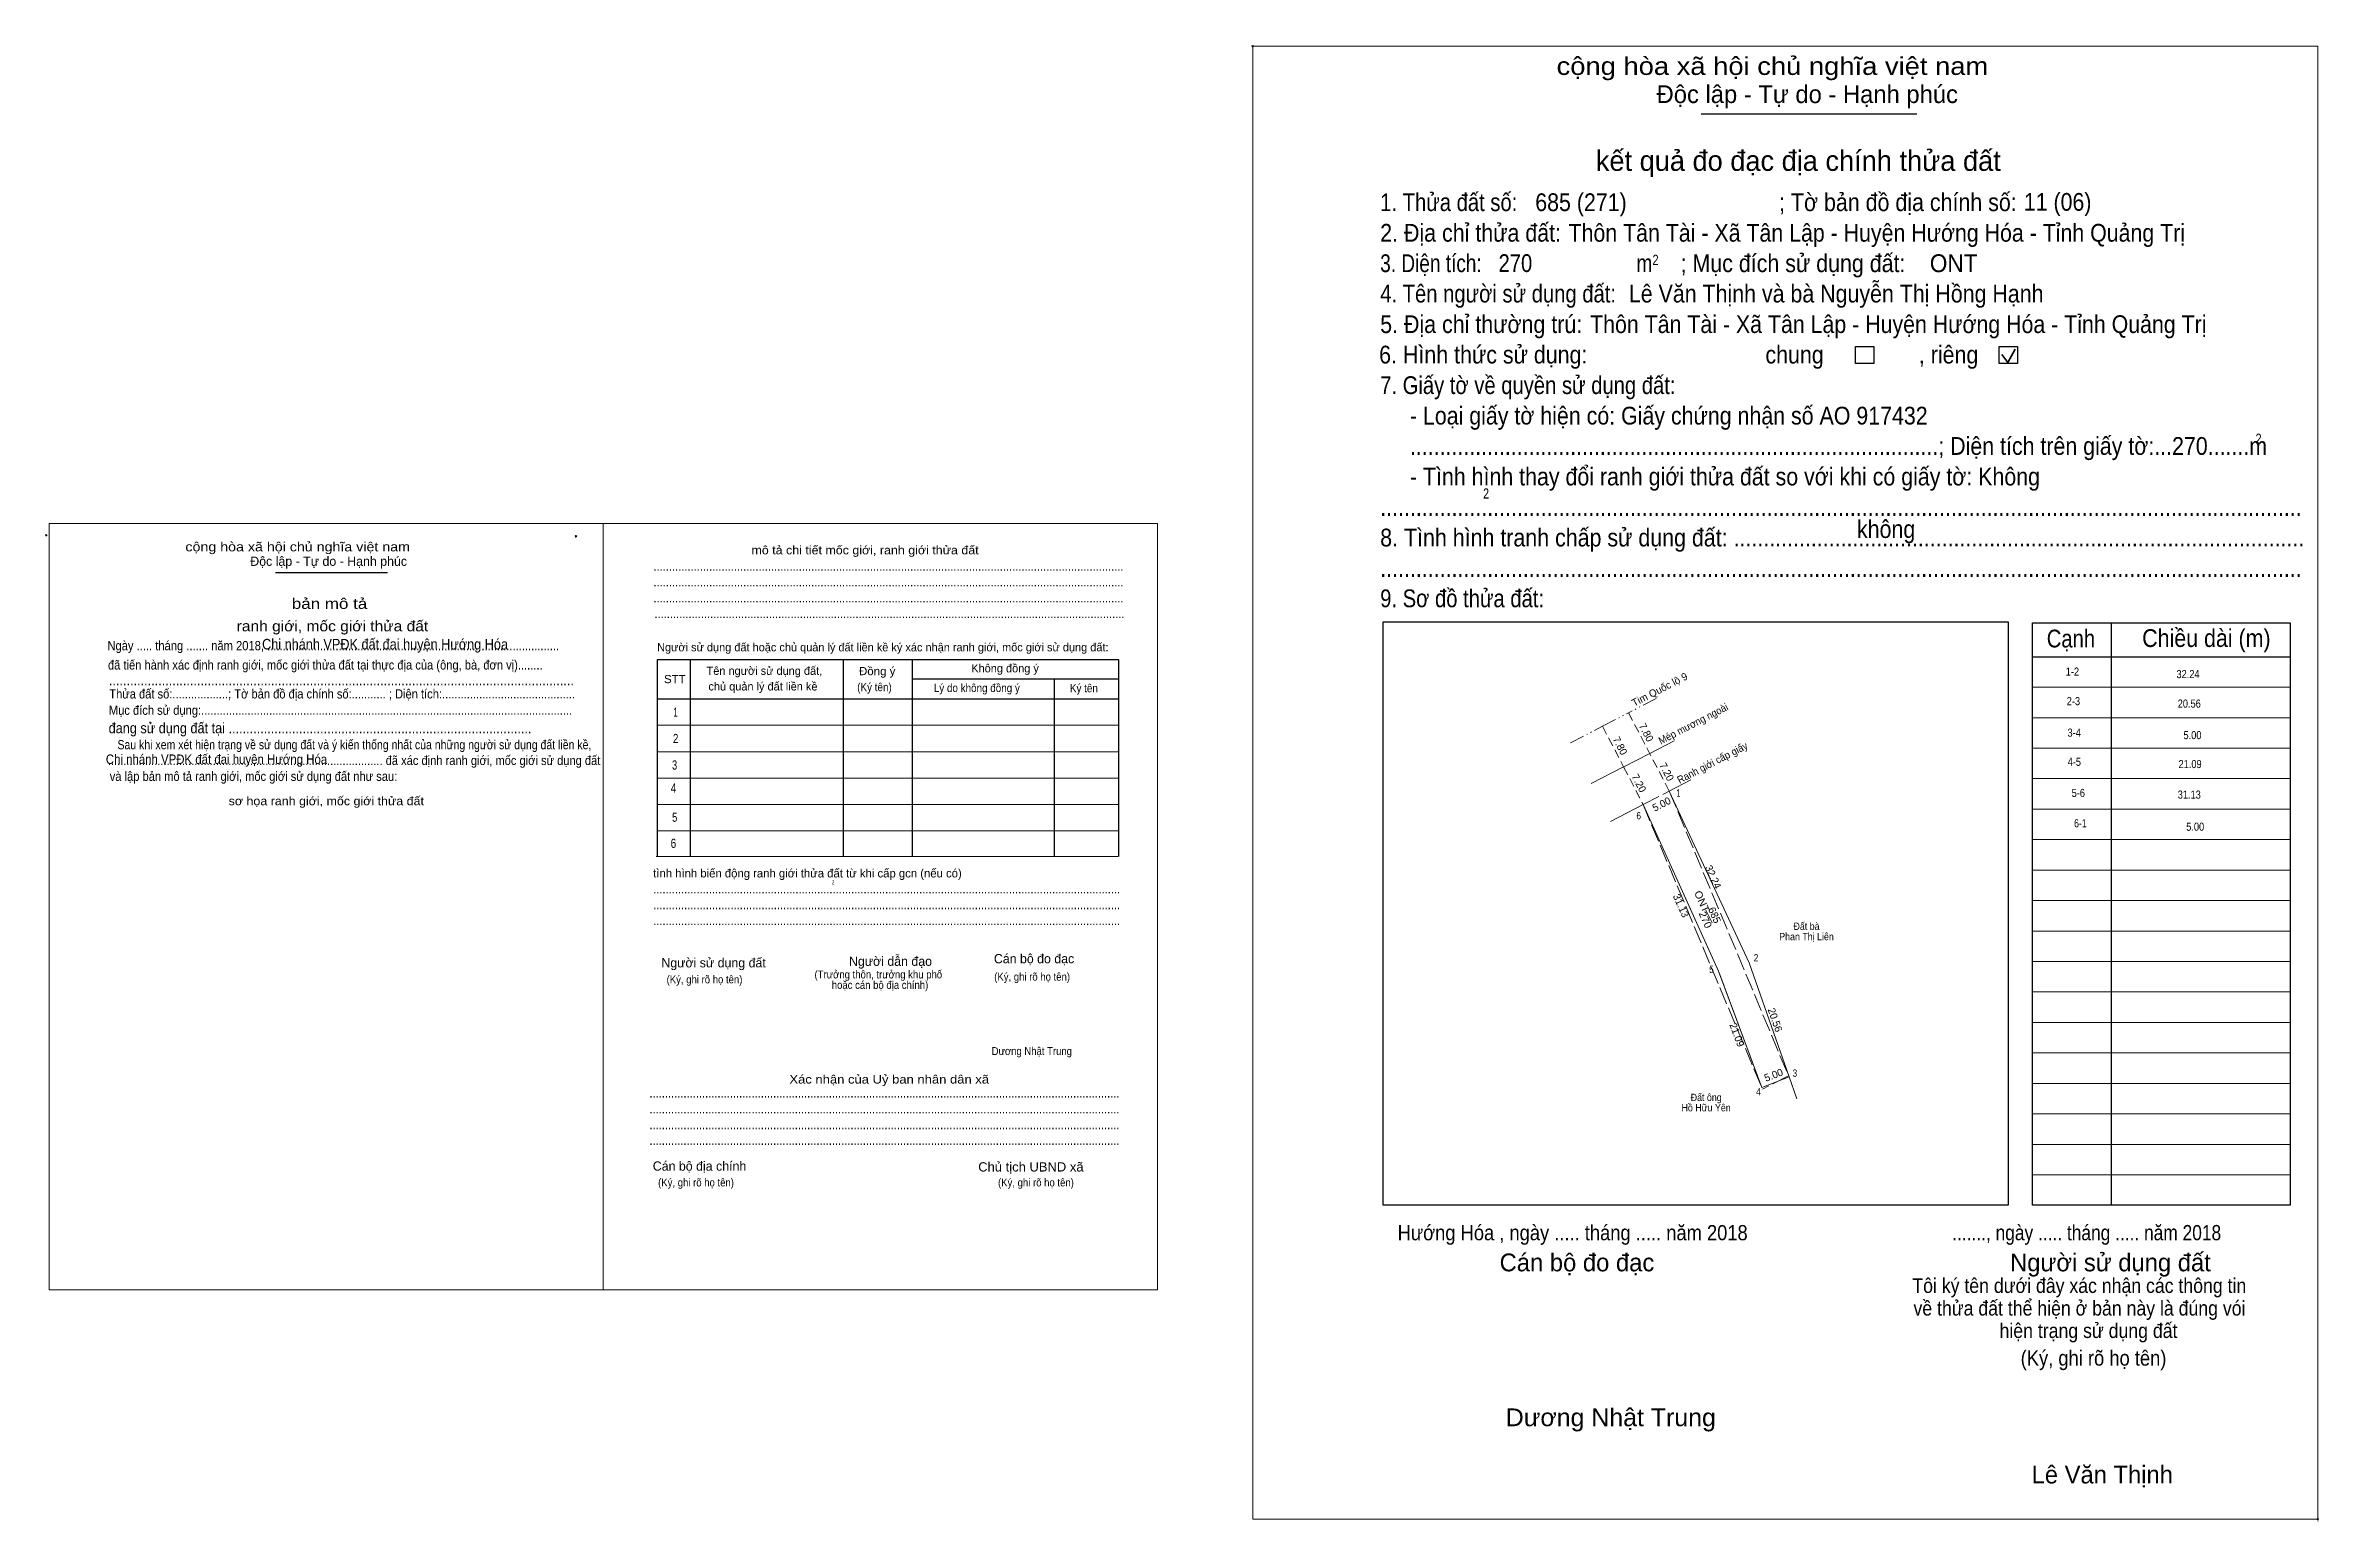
# Model space of a CAD drawing. Header units: metres. Extents: x 547210 to 547757, y 1836435 to 1837227.
# Drawn here: x 547370.1 to 547756.7, y 1836673.3 to 1836924.4 of the extents above; entities that cross this region are included whole.
import ezdxf
from ezdxf.enums import TextEntityAlignment as Align

# ---------------------------------------------------------------- set-up
doc = ezdxf.new("R2010")
doc.units = ezdxf.units.M
doc.header["$LTSCALE"] = 0.5
doc.header["$PDMODE"] = 32
doc.header["$PDSIZE"] = 0.25
for name, pattern in [('DASH_DOUBLE_DOT', [9.2, 5, -1.2, 0.3, -1.2, 0.3, -1.2]), ('LONG_DASHED', [7.5, 6, -1.5]), ('MEDIUM_DASHED', [4.5, 3, -1.5])]:
    doc.linetypes.add(name, pattern=pattern)
for name, color, linetype, lineweight in [('1', 7, 'Continuous', 13), ('10', 7, 'Continuous', 13), ('17', 7, 'Continuous', 13), ('23', 7, 'Continuous', 13), ('6', 7, 'Continuous', 13), ('63', 7, 'Continuous', 13), ('7', 7, 'Continuous', 13)]:
    doc.layers.add(name, color=color, linetype=linetype, lineweight=lineweight)
doc.layers.add('25', color=7, linetype='Continuous')
doc.layers.add('30', color=7, linetype='Continuous')

msp = doc.modelspace()

# ---------------------------------------------------------------- texts
at = {"layer": '1'}
for s, height, width, p in [('Hướng Hóa , ngày ..... tháng ..... năm 2018', 2.588, 0.9, (547600.09, 1836721.16)), ('Dương Nhật Trung', 3.015, 1.05, (547618.48, 1836689.54))]:
    msp.add_text(s, height=height, dxfattribs=dict(at, width=width)).set_placement(p)
msp.add_text('Lê Văn Thịnh', height=3.02, dxfattribs=at).set_placement((547707.92, 1836679.8))
at = {"layer": '17'}
for s, height, width, p in [('2', 0.672, 0.75, (547503.83, 1836781.7)), ('Dương Nhật Trung', 1.344, 0.9, (547531.04, 1836752.68))]:
    msp.add_text(s, height=height, dxfattribs=dict(at, width=width)).set_placement(p)
at = {"layer": '25', "width": 0.9}
for height, p in [(1.792, (547406.95, 1836821.66)), (1.613, (547380.37, 1836802.18))]:
    msp.add_text('Chi nhánh VPĐK đất đai huyện Hướng Hóa', height=height, dxfattribs=at).set_placement(p)
at = {"layer": '30'}
for s, height, width, p in [('1-2', 1.382, 0.85, (547715.99, 1836817.2)), ('32.24', 1.38, 0.85, (547736.48, 1836816.78)), ('2-3', 1.382, 0.85, (547716.16, 1836812.18)), ('20.56', 1.38, 0.85, (547736.69, 1836811.76)), ('3-4', 1.382, 0.85, (547716.29, 1836806.82)), ('5.00', 1.38, 0.85, (547736.8, 1836806.4)), ('4-5', 1.38, 0.85, (547716.31, 1836801.86)), ('21.09', 1.38, 0.85, (547736.83, 1836801.48)), ('5-6', 1.38, 0.85, (547716.99, 1836796.56)), ('31.13', 1.38, 0.85, (547736.69, 1836796.28)), ('6-1', 1.38, 0.8, (547717.28, 1836791.4)), ('5.00', 1.38, 0.85, (547737.26, 1836790.82))]:
    msp.add_text(s, height=height, dxfattribs=dict(at, width=width)).set_placement(p, align=Align.RIGHT)
at = {"layer": '6'}
for s, height, width, p in [('ONT', 3.03, 0.95, (547690.6, 1836885.84)), ('Lê Văn Thịnh và bà Nguyễn Thị Hồng Hạnh', 3.02, 0.9, (547639.42, 1836880.68))]:
    msp.add_text(s, height=height, dxfattribs=dict(at, width=width)).set_placement(p)
at = {"layer": '63'}
for s, rotation, p in [('Tim Quốc lộ 9', 27.393, (547644.9374, 1836814.2906)), ('7.80', 297.47, (547641.8189, 1836807.2533)), ('7.80', 297.354, (547637.3656, 1836804.9922)), ('7.20', 297.418, (547640.5774, 1836798.6428)), ('7.20', 297.47, (547645.2889, 1836800.5633)), ('5.00', 27.385, (547645.2575, 1836794.7865)), ('32.24', 294.951, (547653.1993, 1836782.6986)), ('31.13', 294.342, (547647.7116, 1836777.8276)), ('685', 294.342, (547653.4205, 1836776.2126)), ('21.09', 290.368, (547657.22, 1836755.8875)), ('20.56', 289.228, (547663.6976, 1836758.4358)), ('5.00', 21.095, (547664.2551, 1836748.6922))]:
    msp.add_text(s, height=1.25, rotation=rotation, dxfattribs=at).set_placement(p, align=Align.CENTER)
for s, rotation, width, p in [('Mép mương ngoài', 27.387, 0.95, (547650.6525, 1836808.4621)), ('Ranh giới cấp giấy', 27.494, 0.95, (547653.9065, 1836801.8503)), ('ONT', 294.342, 1.1, (547651.2818, 1836778.5276)), ('270', 294.342, 1.05, (547651.8618, 1836775.4276))]:
    msp.add_text(s, height=1.25, rotation=rotation, dxfattribs=dict(at, width=width)).set_placement(p, align=Align.CENTER)
for s, width, p in [(' 1', 0.75, (547648.2, 1836796.62)), (' 6', 0.85, (547641.48, 1836792.76)), (' 2', 0.85, (547661.44, 1836768.59)), (' 5', 0.8, (547653.83, 1836766.62)), (' 3', 0.8, (547668.03, 1836748.97)), (' 4', 0.85, (547661.86, 1836745.82))]:
    msp.add_text(s, height=1.25, dxfattribs=dict(at, width=width)).set_placement(p, align=Align.RIGHT)
at = {"layer": '63', "width": 0.9}
for s, p in [('Phan Thị Liên', (547669.63, 1836772.2)), ('Đất bà', (547669.63, 1836773.95)), ('Đất ông', (547652.565, 1836744.84)), ('Hồ Hữu Yên', (547652.555, 1836743.09))]:
    msp.add_text(s, height=1.25, dxfattribs=at).set_placement(p, align=Align.CENTER)
at = {"layer": '7'}
for s, height, width, p in [('cộng hòa xã hội chủ nghĩa việt nam', 3.024, 1.15, (547627.12, 1836919.38)), ('1. Thửa đất số:', 3.024, 0.85, (547597.12, 1836896.22)), ('685 (271)', 3.02, 0.9, (547623.49, 1836896.22)), ('; Tờ bản đồ địa chính số:', 3.024, 0.9, (547664.96, 1836896.22)), ('11 (06)', 3.015, 0.9, (547706.59, 1836896.28)), ('2. Địa chỉ thửa đất:', 3.024, 0.9, (547597.12, 1836891.02)), ('Thôn Tân Tài - Xã Tân Lập - Huyện Hướng Hóa - Tỉnh Quảng Trị', 3.015, 0.9, (547629.16, 1836891.02)), ('3. Diện tích:', 3.024, 0.8, (547597.12, 1836885.84)), ('270', 3.02, 0.85, (547617.25, 1836885.86)), ('2', 1.728, 0.8, (547643.44, 1836887.06)), ('; Mục đích sử dụng đất:', 3.024, 0.9, (547648.21, 1836885.84)), ('m', 3.024, 0.8, (547640.71, 1836885.84)), ('4. Tên người sử dụng đất:', 3.024, 0.85, (547597.12, 1836880.68)), ('5. Địa chỉ thường trú:', 3.024, 0.9, (547597.12, 1836875.48)), ('Thôn Tân Tài - Xã Tân Lập - Huyện Hướng Hóa - Tỉnh Quảng Trị', 3.015, 0.9, (547632.82, 1836875.48)), ('6. Hình thức sử dụng:', 3.024, 0.9, (547596.94, 1836870.3)), ('chung                , riêng', 3.024, 0.9, (547662.64, 1836870.3)), ('7. Giấy tờ về quyền sử dụng đất:', 3.024, 0.85, (547597.12, 1836865.1)), ('     - Loại giấy tờ hiện có: Giấy chứng nhận số AO 917432', 3.02, 0.9, (547597.12, 1836859.92)), ('     .........................................................................................; Diện tích trên giấy tờ:...270.......m', 3.02, 0.9, (547597.12, 1836854.76)), ('2', 1.728, 0.8, (547746, 1836856.64)), ('     - Tình hình thay đổi ranh giới thửa đất so với khi có giấy tờ: Không', 3.02, 0.9, (547597.12, 1836849.56)), ('2', 1.728, 0.8, (547614.62, 1836847.32)), ('8. Tình hình tranh chấp sử dụng đất: ................................................................................................', 3.024, 0.9, (547597.12, 1836839.18)), ('...........................................................................................................................................................', 3.024, 0.9, (547597.12, 1836844.38)), ('không', 3.024, 0.9, (547678.21, 1836840.62)), ('cộng hòa xã hội chủ nghĩa việt nam', 1.573, 1.15, (547393.91, 1836838.34)), ('........................................................................................................................................................', 1.573, 0.9, (547473.51, 1836835.06)), ('...........................................................................................................................................................', 3.024, 0.9, (547597.12, 1836834)), ('........................................................................................................................................................', 1.573, 0.9, (547473.51, 1836832.38)), ('9. Sơ đồ thửa đất:', 3.024, 0.85, (547597.12, 1836828.84)), ('........................................................................................................................................................', 1.573, 0.9, (547473.51, 1836829.66)), ('........................................................................................................................................................', 1.573, 0.9, (547473.68, 1836826.98)), ('Ngày ..... tháng ....... năm 2018, ..............................................................................................', 1.58, 0.9, (547380.64, 1836821.52)), ('Cạnh', 3.024, 0.85, (547710.49, 1836822)), ('Chiều dài (m)', 3.024, 0.9, (547726.72, 1836822.08)), (' đã tiến hành xác định ranh giới, mốc giới thửa đất tại thực địa của (ông, bà, đơn vị)........', 1.573, 0.9, (547380.21, 1836818.24)), ('Thửa đất số:..................; Tờ bản đồ địa chính số:........... ; Diện tích:...........................................', 1.573, 0.9, (547380.96, 1836813.32)), ('....................................................................................................................................', 1.792, 0.9, (547380.89, 1836815.56)), ('STT', 1.393, 1.05, (547475.31, 1836815.92)), ('(Ký tên)', 1.393, 0.9, (547508.17, 1836814.56)), ('Đồng ý', 1.393, 1.05, (547508.47, 1836817.28)), ('Lý do không đồng ý', 1.393, 0.9, (547521.2, 1836814.42)), ('Ký tên', 1.393, 0.9, (547544.35, 1836814.38)), ('Mục đích sử dụng:........................................................................................................................', 1.573, 0.9, (547380.89, 1836810.54)), ('đang sử dụng đất tại ......................................................................................', 1.792, 0.9, (547380.85, 1836807.4)), ('......................................................................................... đã xác định ranh giới, mốc giới sử dụng đất', 1.57, 0.9, (547380.72, 1836802)), ('Sau khi xem xét hiện trạng về sử dụng đất và ý kiến thống nhất của những người sử dụng đất liền kề,', 1.573, 0.85, (547382.35, 1836804.68)), (' và lập bản mô tả ranh giới, mốc giới sử dụng đất như sau:', 1.573, 0.9, (547380.51, 1836799.3)), ('.......................................................................................................................................................', 1.573, 0.9, (547473.47, 1836780.16)), ('.......................................................................................................................................................', 1.573, 0.9, (547473.47, 1836777.48)), ('.......................................................................................................................................................', 1.573, 0.9, (547473.47, 1836774.78)), ('(Ký, ghi rõ họ tên)', 1.348, 0.9, (547475.75, 1836764.86)), ('(Ký, ghi rõ họ tên)', 1.348, 0.9, (547531.47, 1836765.32)), ('........................................................................................................................................................', 1.573, 0.9, (547472.83, 1836745.44)), ('........................................................................................................................................................', 1.573, 0.9, (547472.83, 1836742.74)), ('........................................................................................................................................................', 1.573, 0.9, (547472.83, 1836740.06)), ('........................................................................................................................................................', 1.573, 0.9, (547472.83, 1836737.38)), ('Chủ tịch UBND xã', 1.573, 1.05, (547528.75, 1836732.86)), ('(Ký, ghi rõ họ tên)', 1.348, 0.9, (547474.31, 1836730.32)), ('(Ký, ghi rõ họ tên)', 1.348, 0.9, (547532.12, 1836730.32)), ('......., ngày ..... tháng ..... năm 2018', 2.595, 0.85, (547694.41, 1836721.16)), ('(Ký, ghi rõ họ tên)', 2.592, 0.9, (547706.05, 1836699.84))]:
    msp.add_text(s, height=height, dxfattribs=dict(at, width=width)).set_placement(p)
for s, height, p in [('Độc lập - Tự do - Hạnh phúc', 3.024, (547644.13, 1836914.6)), ('Độc lập - Tự do - Hạnh phúc', 1.573, (547404.94, 1836835.88)), ('Người sử dụng đất hoặc chủ quản lý đất liền kề ký xác nhận ranh giới, mốc giới sử dụng đất:', 1.393, (547474.13, 1836821.34)), ('Không đồng ý', 1.393, (547527.57, 1836817.76)), ('Tên người sử dụng đất,', 1.393, (547482.55, 1836817.34)), ('chủ quản lý đất liền kề', 1.393, (547482.87, 1836814.68)), ('tình hình biến động ranh giới thửa đất từ khi cấp gcn (nếu có)', 1.438, (547473.47, 1836782.88)), ('Người sử dụng đất', 1.573, (547474.86, 1836767.58)), ('Người dẫn đạo', 1.572, (547506.77, 1836767.84)), ('Cán bộ đo đạc', 1.57, (547531.42, 1836768.28)), ('Cán bộ địa chính', 1.573, (547473.4, 1836733)), ('Cán bộ đo đạc', 3.024, (547617.43, 1836715.88)), ('Người sử dụng đất', 3.024, (547704.25, 1836715.88))]:
    msp.add_text(s, height=height, dxfattribs=at).set_placement(p)
for s, height, p in [('kết quả đo đạc địa chính thửa đất', 3.456, (547668.23, 1836903.06)), ('.', 0.8641, (547756.6091, 1836673.32))]:
    msp.add_text(s, height=height, dxfattribs=at).set_placement(p, align=Align.CENTER)
for s, height, width, p in [('mô tả chi tiết mốc giới, ranh giới thửa đất', 1.438, 1.1, (547509.505, 1836837.84)), ('bản mô tả', 1.798, 1.2, (547418.42, 1836828.56)), ('ranh giới, mốc giới thửa đất', 1.798, 1.1, (547418.915, 1836824.74)), ('1', 1.573, 0.65, (547477.265, 1836810.2)), ('2', 1.573, 0.8, (547477.29, 1836805.72)), ('3', 1.573, 0.75, (547477.11, 1836801.22)), ('sơ họa ranh giới, mốc giới thửa đất', 1.438, 1.1, (547417.87, 1836795.16)), ('4', 1.573, 0.8, (547476.935, 1836797.3)), ('5', 1.573, 0.75, (547477.125, 1836792.34)), ('6', 1.573, 0.8, (547476.91, 1836787.9)), ('(Trưởng thôn, trưởng khu phố', 1.348, 0.9, (547511.76, 1836765.7)), ('hoặc cán bộ địa chính)', 1.348, 0.9, (547512.05, 1836763.92)), ('Xác nhận của Uỷ ban nhân dân xã', 1.439, 1.15, (547513.615, 1836747.82)), ('Tôi ký tên dưới đây xác nhận các thông tin', 2.498, 0.9, (547716.025, 1836712.2)), ('về thửa đất thể hiện ở bản này là đúng vói', 2.498, 0.9, (547716.055, 1836708.36)), ('hiện trạng sử dụng đất', 2.498, 0.9, (547717.59, 1836704.54))]:
    msp.add_text(s, height=height, dxfattribs=dict(at, width=width)).set_placement(p, align=Align.CENTER)

# ---------------------------------------------------------------- linework, layer by layer
at = {"layer": '10', "linetype": 'DASH_DOUBLE_DOT'}
for p, q in [((547644.04, 1836813.31), (547639.37, 1836810.89)), ((547629.49, 1836805.78), (547634.93, 1836808.6)), ((547634.94, 1836808.6), (547639.38, 1836810.9))]:
    msp.add_line(p, q, dxfattribs=at)
at = {"layer": '10'}
for p, q in [((547638.53, 1836801.67), (547642.97, 1836803.97)), ((547647.11, 1836806.12), (547642.96, 1836803.97)), ((547633.02, 1836798.83), (547638.52, 1836801.68)), ((547636.29, 1836792.4), (547641.84, 1836795.28)), ((547667.97, 1836745.22), (547666.65, 1836748.94))]:
    msp.add_line(p, q, dxfattribs=at)
at = {"layer": '10', "linetype": 'LONG_DASHED'}
msp.add_line((547641.84, 1836795.28), (547646.28, 1836797.58), dxfattribs=at)
at = {"layer": '10'}
for points in [[(547646.28, 1836797.58), (547659.88, 1836768.35), (547666.65, 1836748.94), (547662.01, 1836747.15), (547654.67, 1836766.92), (547641.84, 1836795.28)], [(547636.29, 1836792.4), (547641.84, 1836795.28), (547654.43, 1836767.45)], [(547654.87, 1836766.38), (547662.01, 1836747.15), (547666.65, 1836748.94), (547667.97, 1836745.22)]]:
    msp.add_lwpolyline(points, dxfattribs=at)
msp.add_arc((547639.2158, 1836760.5644), 16.7, 20.36843, 24.34189, dxfattribs=at)
at = {"layer": '23'}
msp.add_line((547649.95, 1836799.49), (547646.28, 1836797.58), dxfattribs=at)
at = {"layer": '63', "linetype": 'MEDIUM_DASHED'}
msp.add_line((547639.36, 1836810.89), (547646.28, 1836797.58), dxfattribs=at)
at = {"layer": '63', "linetype": 'LONG_DASHED'}
msp.add_line((547641.84, 1836795.28), (547662.13, 1836746.86), dxfattribs=at)
at = {"layer": '63'}
msp.add_line((547652.5, 1836777.29), (547653.56, 1836775.16), dxfattribs=at)
at = {"layer": '63', "linetype": 'MEDIUM_DASHED'}
msp.add_lwpolyline([(547634.94, 1836808.6), (547638.52, 1836801.68), (547641.84, 1836795.28)], dxfattribs=at)
at = {"layer": '63', "linetype": 'LONG_DASHED'}
msp.add_lwpolyline([(547646.28, 1836797.58), (547666.56, 1836749.16), (547662.13, 1836746.86)], dxfattribs=at)
at = {"layer": '7', "lineweight": 25}
for p, q in [((547651.73, 1836912.78), (547688.37, 1836912.78)), ((547409.21, 1836834.76), (547428.26, 1836834.76)), ((547721.46, 1836826.21), (547721.46, 1836727.11)), ((547479.78, 1836819.9), (547479.78, 1836786.43)), ((547505.78, 1836819.77), (547505.78, 1836786.43)), ((547517.51, 1836819.77), (547517.51, 1836786.43)), ((547708.07, 1836820.42), (547751.87, 1836820.42)), ((547517.51, 1836816.67), (547552.66, 1836816.67)), ((547541.65, 1836816.67), (547541.65, 1836786.43)), ((547474.14, 1836813.25), (547552.66, 1836813.25))]:
    msp.add_line(p, q, dxfattribs=at)
at = {"layer": '7', "lineweight": 35}
for p, q in [((547702.83, 1836871.83), (547703.86, 1836870.49)), ((547703.86, 1836870.49), (547705.11, 1836872.73))]:
    msp.add_line(p, q, dxfattribs=at)
at = {"layer": '7'}
for p, q in [((547708.07, 1836815.24), (547751.87, 1836815.24)), ((547474.14, 1836808.76), (547552.66, 1836808.76)), ((547708.07, 1836810.05), (547751.87, 1836810.05)), ((547474.14, 1836804.26), (547552.66, 1836804.26)), ((547708.07, 1836804.87), (547751.87, 1836804.87)), ((547474.14, 1836799.77), (547552.66, 1836799.77)), ((547708.07, 1836799.68), (547751.87, 1836799.68)), ((547474.14, 1836795.27), (547552.66, 1836795.27)), ((547708.07, 1836794.5), (547751.87, 1836794.5)), ((547474.14, 1836790.78), (547552.66, 1836790.78)), ((547708.07, 1836789.32), (547751.87, 1836789.32)), ((547474, 1836786.43), (547552.53, 1836786.43)), ((547708.07, 1836784.13), (547751.87, 1836784.13)), ((547708.07, 1836778.95), (547751.87, 1836778.95)), ((547708.07, 1836773.76), (547751.87, 1836773.76)), ((547708.07, 1836768.58), (547751.87, 1836768.58)), ((547708.07, 1836763.4), (547751.87, 1836763.4)), ((547708.07, 1836758.21), (547751.87, 1836758.21)), ((547708.07, 1836753.03), (547751.87, 1836753.03)), ((547708.07, 1836747.84), (547751.87, 1836747.84)), ((547708.07, 1836742.66), (547751.87, 1836742.66)), ((547708.07, 1836737.48), (547751.87, 1836737.48)), ((547708.07, 1836732.29), (547751.87, 1836732.29))]:
    msp.add_line(p, q, dxfattribs=at)
for points in [[(547575.43, 1836924.27), (547756.59, 1836924.27), (547756.59, 1836673.71), (547575.43, 1836673.71)], [(547370.73, 1836843.11), (547464.98, 1836843.11), (547464.98, 1836712.75), (547370.73, 1836712.75)], [(547464.98, 1836843.1), (547559.23, 1836843.1), (547559.23, 1836712.75), (547464.98, 1836712.75)], [(547464.98, 1836843.1), (547559.23, 1836843.1), (547559.23, 1836712.75), (547464.98, 1836712.75)]]:
    msp.add_lwpolyline(points, close=True, dxfattribs=at)
at = {"layer": '7', "lineweight": 25}
for points in [[(547677.95, 1836873.17), (547681.06, 1836873.17), (547681.06, 1836870.27), (547677.95, 1836870.27)], [(547702.42, 1836873.17), (547705.54, 1836873.17), (547705.54, 1836870.27), (547702.42, 1836870.27)], [(547597.65, 1836826.38), (547703.92, 1836826.38), (547703.92, 1836727.11), (547597.65, 1836727.11)], [(547708.07, 1836826.21), (547751.87, 1836826.21), (547751.87, 1836727.11), (547708.07, 1836727.11)]]:
    msp.add_lwpolyline(points, close=True, dxfattribs=at)
msp.add_lwpolyline([(547552.66, 1836786.43), (547552.66, 1836819.9), (547474.14, 1836819.9), (547474.14, 1836786.43)], dxfattribs=at)
at = {"layer": '7'}
for p in [(547575.43, 1836924.27), (547370.23, 1836841.09), (547460.33, 1836840.91), (547756.59, 1836673.71)]:
    msp.add_point(p, dxfattribs=at)

msp.set_redraw_order([(e.dxf.handle, doc.entitydb.next_handle()) for e in msp.query("TEXT MTEXT ATTDEF DIMENSION ARC_DIMENSION")])  # texts and dimensions are drawn at this point

doc.saveas('drawing.dxf')
